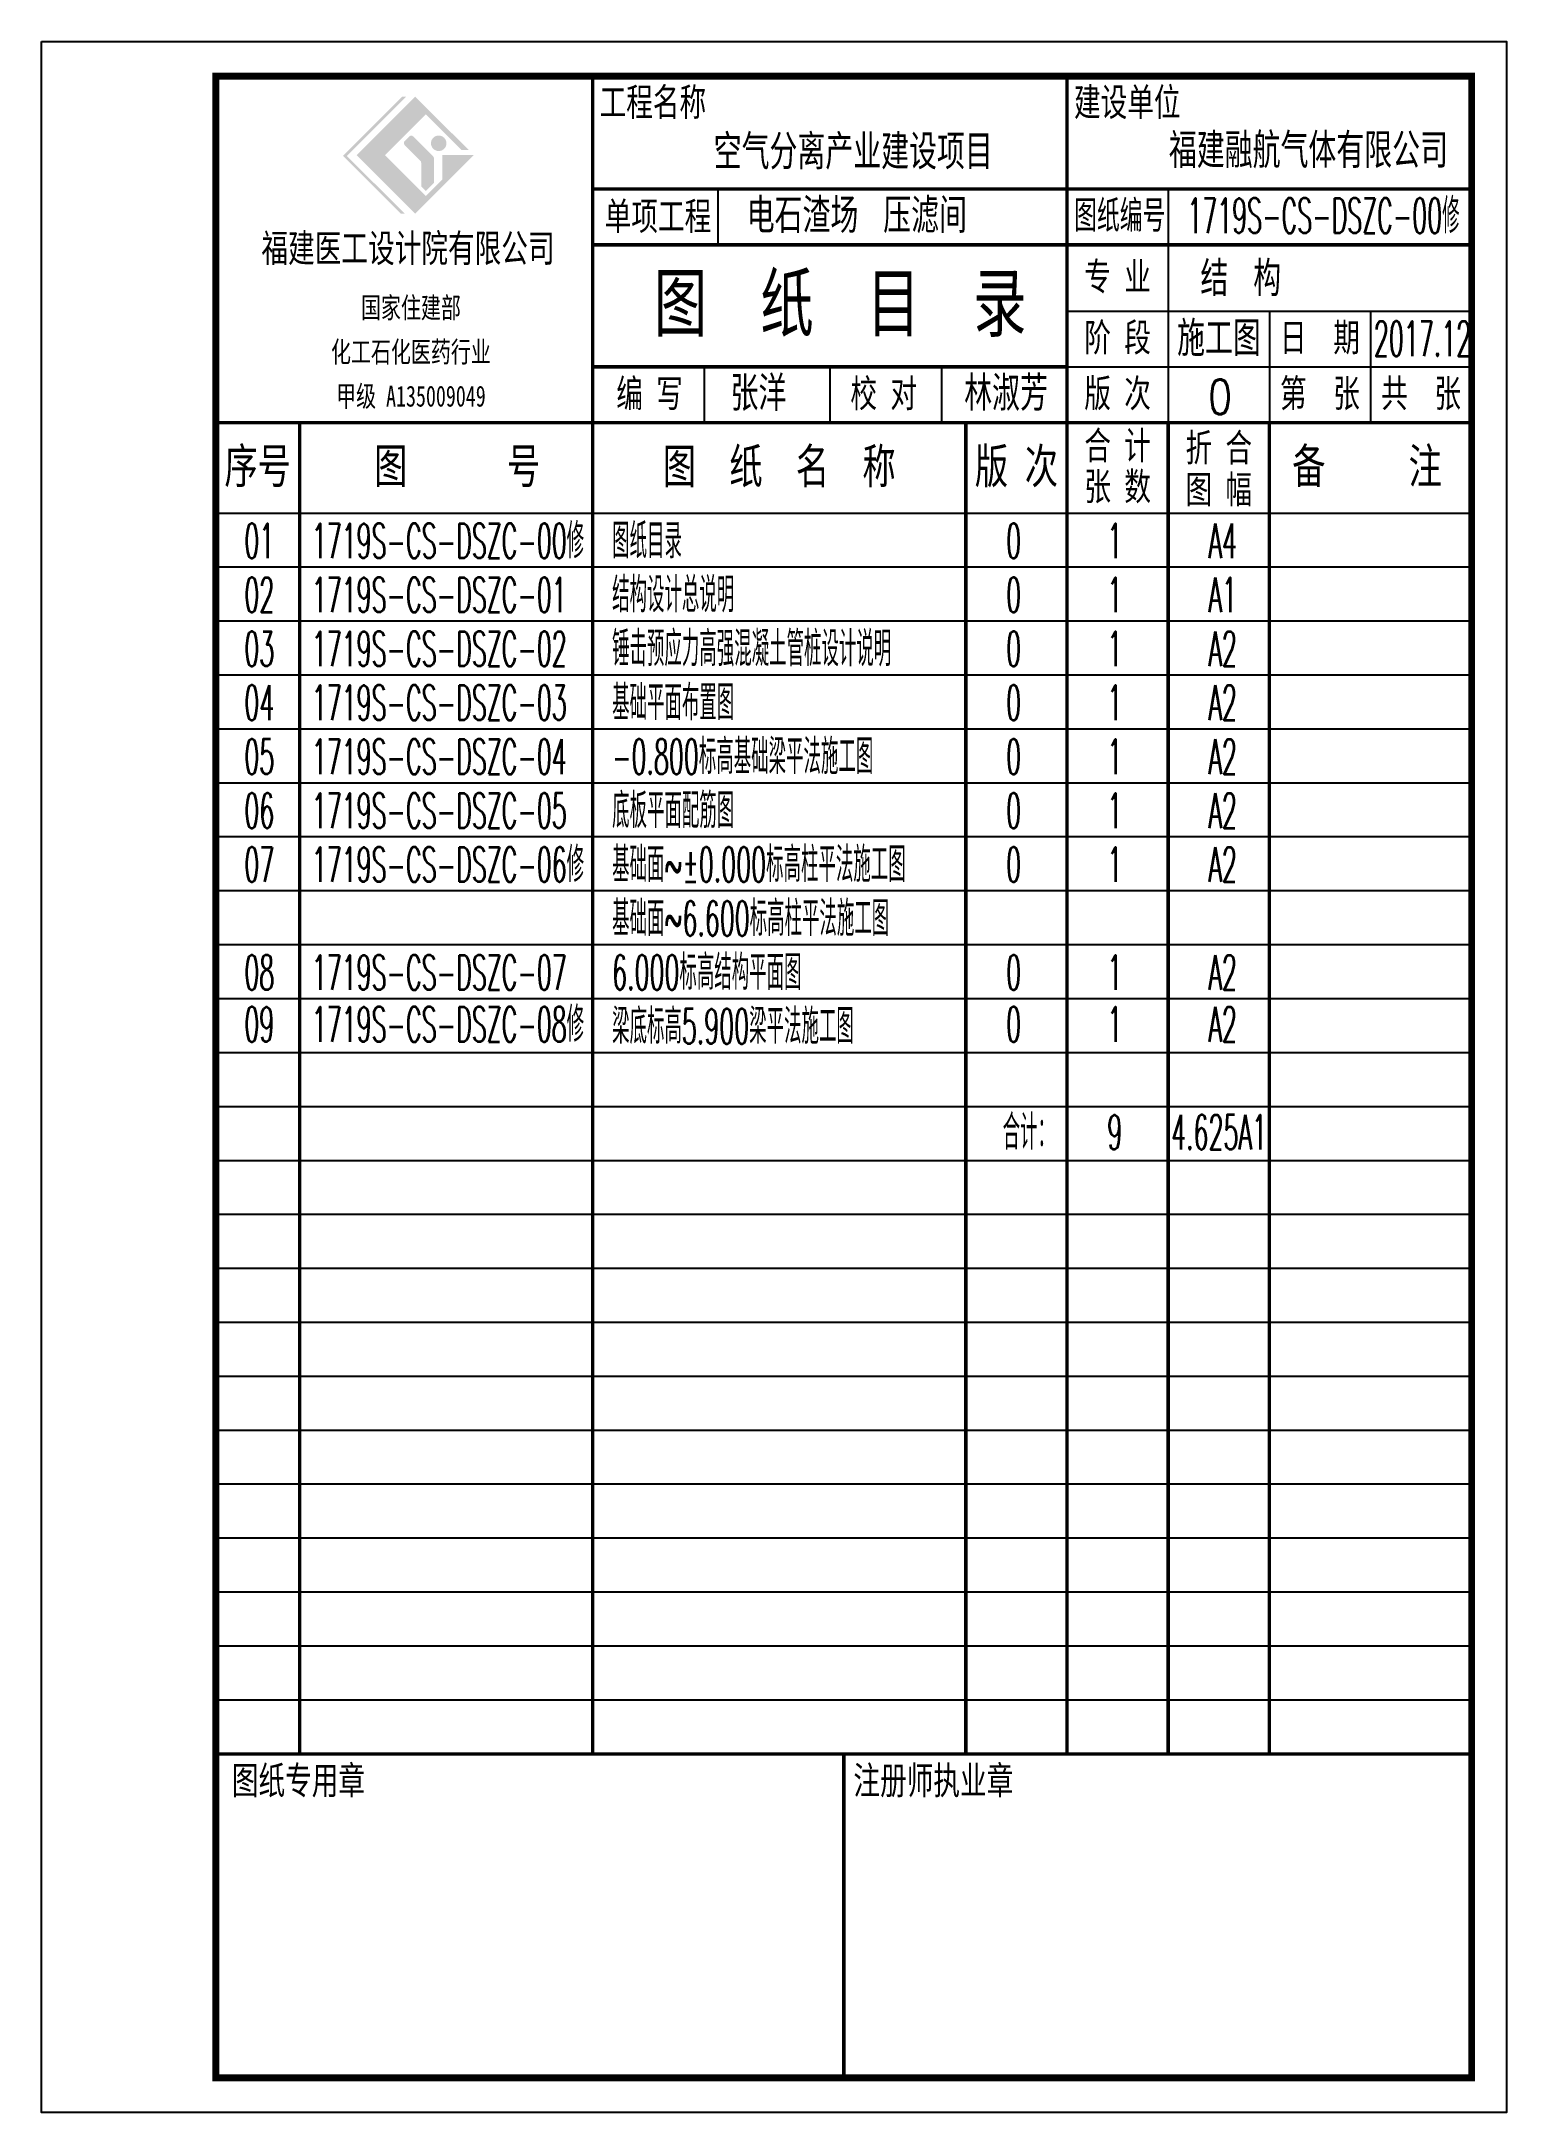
# Model space of a CAD drawing. Extents: x -21254 to 860439, y -324318 to 454338.
# Drawn here: x 6619 to 27619, y 244865 to 274565 of the extents above; entities that cross this region are included whole.
import ezdxf

# ---------------------------------------------------------------- set-up
doc = ezdxf.new("R2010")
doc.units = 0
doc.header["$LTSCALE"] = 1000
doc.header["$MEASUREMENT"] = 0
doc.layers.add('DIMENSION', color=3, linetype='CONTINUOUS')
doc.layers.add('FRAME', color=3, linetype='CONTINUOUS', lineweight=5)
doc.layers.add('PUB_TEXT', color=7, linetype='CONTINUOUS', lineweight=5)
doc.styles.add('_HZTXT', font='TXT', dxfattribs={"width": 0.8, "bigfont": 'HZTXT'})
doc.styles.add('FRAME', font='simhei.ttf', dxfattribs={"width": 0.7})

msp = doc.modelspace()

# ---------------------------------------------------------------- texts
at = {"layer": 'PUB_TEXT', "color": 3, "style": '_HZTXT'}
for s, width, p in [('空气分离产业建设项目', 0.8, (16254.309, 272729.838)), ('福建融航气体有限公司', 0.8, (22778.978, 272749.39)), ('电石渣场 压滤间', 0.8, (16727.941, 271816.489)), ('1719S-CS-DSZC-00修', 0.5, (23042.441, 271814.989)), ('结 构', 0.8, (23230.441, 270912.989)), ('施工图', 0.8, (22896.441, 270052.989)), ('2017.12', 0.5, (25717.441, 270052.989)), ('张洋', 0.8, (16495.941, 269266.989)), ('林淑芳', 0.8, (19845.441, 269266.989)), ('0', 0.8, (23340.607, 269218.989)), ('01', 0.5, (9527.441, 267152.489)), ('1719S-CS-DSZC-00修', 0.5, (10493.941, 267152.489)), ('图纸目录', 0.5, (14798.625, 267152.489)), ('0', 0.5, (20446.701, 267152.489)), ('1', 0.5, (21896.701, 267152.489)), ('A4', 0.5, (23346.701, 267152.489)), ('02', 0.5, (9527.441, 266378.945)), ('1719S-CS-DSZC-01', 0.5, (10493.941, 266378.945)), ('结构设计总说明 ', 0.5, (14798.625, 266378.945)), ('0', 0.5, (20446.701, 266378.945)), ('1', 0.5, (21896.701, 266378.945)), ('A1', 0.5, (23346.701, 266378.945)), ('锤击预应力高强混凝土管桩设计说明', 0.5, (14798.625, 265605.401)), ('03', 0.5, (9527.441, 265605.401)), ('1719S-CS-DSZC-02', 0.5, (10493.941, 265605.401)), ('0', 0.5, (20446.701, 265605.401)), ('1', 0.5, (21896.701, 265605.401)), ('A2', 0.5, (23346.701, 265605.401)), ('04', 0.5, (9527.441, 264831.858)), ('1719S-CS-DSZC-03', 0.5, (10493.941, 264831.858)), ('基础平面布置图', 0.5, (14798.625, 264831.858)), ('0', 0.5, (20446.701, 264831.858)), ('1', 0.5, (21896.701, 264831.858)), ('A2', 0.5, (23346.701, 264831.858)), ('05', 0.5, (9527.441, 264058.314)), ('1719S-CS-DSZC-04', 0.5, (10493.941, 264058.314)), ('-0.800标高基础梁平法施工图', 0.5, (14798.625, 264058.314)), ('0', 0.5, (20446.701, 264058.314)), ('1', 0.5, (21896.701, 264058.314)), ('A2', 0.5, (23346.701, 264058.314)), ('06', 0.5, (9527.441, 263284.77)), ('1719S-CS-DSZC-05', 0.5, (10493.941, 263284.77)), ('底板平面配筋图', 0.5, (14798.625, 263284.77)), ('0', 0.5, (20446.701, 263284.77)), ('1', 0.5, (21896.701, 263284.77)), ('A2', 0.5, (23346.701, 263284.77)), ('07', 0.5, (9527.441, 262511.227)), ('1719S-CS-DSZC-06修', 0.5, (10493.941, 262511.227)), ('基础面~%%P0.000标高柱平法施工图', 0.5, (14798.625, 262511.227)), ('0', 0.5, (20446.701, 262511.227)), ('1', 0.5, (21896.701, 262511.227)), ('A2', 0.5, (23346.701, 262511.227)), ('基础面~6.600标高柱平法施工图', 0.5, (14798.625, 261737.683)), ('08', 0.5, (9527.441, 260964.139)), ('1719S-CS-DSZC-07', 0.5, (10493.941, 260964.139)), ('6.000标高结构平面图', 0.5, (14798.625, 260964.139)), ('0', 0.5, (20446.701, 260964.139)), ('1', 0.5, (21896.701, 260964.139)), ('A2', 0.5, (23346.701, 260964.139)), ('1719S-CS-DSZC-08修', 0.5, (10493.941, 260220.11)), ('09', 0.5, (9527.441, 260220.11)), ('梁底标高5.900梁平法施工图', 0.5, (14798.625, 260190.595)), ('0', 0.5, (20446.701, 260220.11)), ('1', 0.5, (21896.701, 260220.11)), ('A2', 0.5, (23346.701, 260220.11)), ('合计：', 0.5, (20395.689, 258673.023)), ('9', 0.5, (21896.701, 258673.023)), ('4.625A1', 0.5, (22810.885, 258673.023))]:
    msp.add_text(s, height=500, dxfattribs=dict(at, width=width)).set_placement(p)

# ---------------------------------------------------------------- blocks, each defined once
blk = doc.blocks.new('图纸目录')
at = {"layer": 'DIMENSION'}
h = blk.add_hatch(color=7, dxfattribs=at)
h.paths.add_polyline_path([(-16075, 28069), (-15491, 28653), (-14981, 28143), (-14876, 28143), (-15642, 28908), (-16481, 28069), (-15642, 27230), (-14803, 28069), (-15252, 28069), (-15252, 27724), (-15491, 27485)], flags=0)
edge = h.paths.add_edge_path(flags=0)
edge.add_arc((-15597, 27960), 40, 0, 45, ccw=False)
edge.add_line((-15557, 27960), (-15557, 27623))
edge.add_line((-15557, 27623), (-15489, 27555))
edge.add_line((-15489, 27555), (-15374, 27670))
edge.add_line((-15374, 27670), (-15374, 28024))
edge.add_arc((-15414, 28024), 40, 360, 405)
edge.add_line((-15386, 28052), (-15671, 28337))
edge.add_arc((-15700, 28309), 40, 45, 135)
edge.add_line((-15728, 28337), (-15794, 28271))
edge.add_arc((-15766, 28243), 40, 135, 225)
edge.add_line((-15794, 28214), (-15568, 27988))
edge = h.paths.add_edge_path(flags=0)
edge.add_arc((-15306, 28239), 111, 0, 180)
edge.add_arc((-15306, 28239), 111, 180, 360)
h.paths.add_polyline_path([(-15850, 27230), (-15793, 27230), (-16622, 28058), (-15772, 28908), (-15828, 28908), (-16678, 28058)], flags=0)
at = {"layer": 'DIMENSION', "color": 7}
for p, q in [((-11300, 26783), (-11300, 27583)), ((-4850, 27583), (-4850, 24233)), ((-6300, 25833), (-500, 25833)), ((-3400, 25833), (-3400, 24233)), ((-1950, 25833), (-1950, 24233)), ((-11500, 25033), (-11500, 24233)), ((-9700, 25033), (-9700, 24233)), ((-8100, 25033), (-8100, 24233)), ((-6300, 25033), (-500, 25033)), ((-18500, 22933), (-500, 22933)), ((-500, 22159), (-18500, 22159)), ((-500, 21386), (-18500, 21386)), ((-500, 20612), (-18500, 20612)), ((-500, 19839), (-18500, 19839)), ((-500, 19065), (-18500, 19065)), ((-500, 18292), (-18500, 18292)), ((-500, 17518), (-18500, 17518)), ((-500, 16744), (-18500, 16744)), ((-500, 15971), (-18500, 15971)), ((-500, 15197), (-18500, 15197)), ((-500, 14424), (-18500, 14424)), ((-500, 13650), (-18500, 13650)), ((-500, 12877), (-18500, 12877)), ((-500, 12103), (-18500, 12103)), ((-500, 11330), (-18500, 11330)), ((-500, 10556), (-18500, 10556)), ((-500, 9783), (-18500, 9783)), ((-500, 9009), (-18500, 9009)), ((-500, 8235), (-18500, 8235)), ((-500, 7462), (-18500, 7462)), ((-500, 6688), (-18500, 6688)), ((-500, 5915), (-18500, 5915))]:
    blk.add_line(p, q, dxfattribs=at)
blk.add_lwpolyline([(-21000, 29700), (0, 29700), (0, 0), (-21000, 0)], close=True, dxfattribs=at)
blk.add_lwpolyline([(-18500, 500, 100, 100, 0), (-18500, 29200, 100, 100, 0), (-500, 29200, 100, 100, 0), (-500, 500, 100, 100, 0)], format="xyseb", close=True, dxfattribs=at)
for points in [[(-13100, 5141, 50, 50, 0), (-13100, 29200, 50, 50, 0)], [(-6300, 5141, 50, 50, 0), (-6300, 29200, 50, 50, 0)], [(-13100, 27583, 50, 50, 0), (-500, 27583, 50, 50, 0)], [(-13100, 26783, 50, 50, 0), (-500, 26783, 50, 50, 0)], [(-13100, 25033, 50, 50, 0), (-6300, 25033, 50, 50, 0)], [(-500, 24233, 50, 50, 0), (-18500, 24233, 50, 50, 0)], [(-17300, 5141, 50, 50, 0), (-17300, 24233, 50, 50, 0)], [(-7750, 5141, 50, 50, 0), (-7750, 24233, 50, 50, 0)], [(-4850, 5141, 50, 50, 0), (-4850, 24233, 50, 50, 0)], [(-3400, 5141, 50, 50, 0), (-3400, 24233, 50, 50, 0)], [(-500, 5141, 50, 50, 0), (-18500, 5141, 50, 50, 0)], [(-9500, 5141, 50, 50, 0), (-9500, 500, 50, 50, 0)]]:
    blk.add_lwpolyline(points, format="xyseb", dxfattribs=at)
at = {"layer": 'DIMENSION', "color": 7, "style": 'FRAME'}
for s, insert, char_height, width, attachment_point in [('工程名称', (-13000, 29031), 400, 2368.14, 1), ('建设单位 ', (-6200, 29031), 400, 2403.73, 1), ('单项工程', (-12163, 27173), 400, 2349.15, 5), ('{\\W0.6;图纸编号}', (-5544, 27191), 400, 1993.22, 5), ('图  纸  目  录', (-9551, 25908), 800, 8295.59, 5), ('阶 段', (-5575, 25433), 400, 1430.85, 5), ('日  期', (-2675, 25433), 400, 1618.31, 5), ('编 写', (-12283, 24633), 400, 1430.85, 5), ('校 对', (-8928, 24633), 400, 1459.32, 5), ('版 次', (-5575, 24633), 400, 1449.83, 5), ('第  张', (-2675, 24633), 400, 1746.44, 5), ('共  张', (-1225, 24633), 400, 1741.69, 5), ('合 计', (-5575, 23885), 400, 1461.69, 5), ('折 合', (-4125, 23854), 400, 1452.2, 5), ('序号', (-17900, 23586), 500, 1429.66, 5), ('图      号', (-15041, 23586), 500, 3666.1, 5), ('备     注', (-2000, 23586), 500, 3336.86, 5), ('张 数', (-5575, 23297), 400, 1445.08, 5), ('图 幅', (-4125, 23255), 400, 1409.49, 5), ('图纸专用章', (-17316, 4741), 400, 2928.14, 5), ('注册师执业章', (-8216, 4741), 400, 3554.58, 5)]:
    blk.add_mtext(s, dxfattribs=dict(at, insert=insert, char_height=char_height, width=width, attachment_point=attachment_point))
at = {"layer": 'FRAME', "color": 7, "attachment_point": 5, "style": 'FRAME'}
for s, insert, char_height, width in [('福建医工设计院有限公司', (-15746, 26713), 400, 6572.88), ('国家住建部', (-15704, 25865), 300, 2208.56), ('化工石化医药行业', (-15704, 25231), 300, 3586.02), ('甲级 A135009049', (-15704, 24597), 300, 3329.75), ('图  纸  名  称', (-10425, 23583), 500, 5350), ('版 次', (-7025, 23583), 500, 1450)]:
    blk.add_mtext(s, dxfattribs=dict(at, insert=insert, char_height=char_height, width=width))
at = {"layer": 'FRAME', "insert": (-5575, 26308), "char_height": 400, "width": 1450, "attachment_point": 5, "style": 'FRAME'}
blk.add_mtext('{\\C7;专 业}', dxfattribs=at)

# ---------------------------------------------------------------- block references
at = {"layer": 'PUB_TEXT', "color": 3}
msp.add_blockref('图纸目录', (27618.773, 244864.682), dxfattribs=at)

msp.set_redraw_order([(e.dxf.handle, doc.entitydb.next_handle()) for e in msp.query("TEXT MTEXT ATTDEF DIMENSION ARC_DIMENSION")])  # texts and dimensions are drawn at this point

doc.saveas('drawing.dxf')
